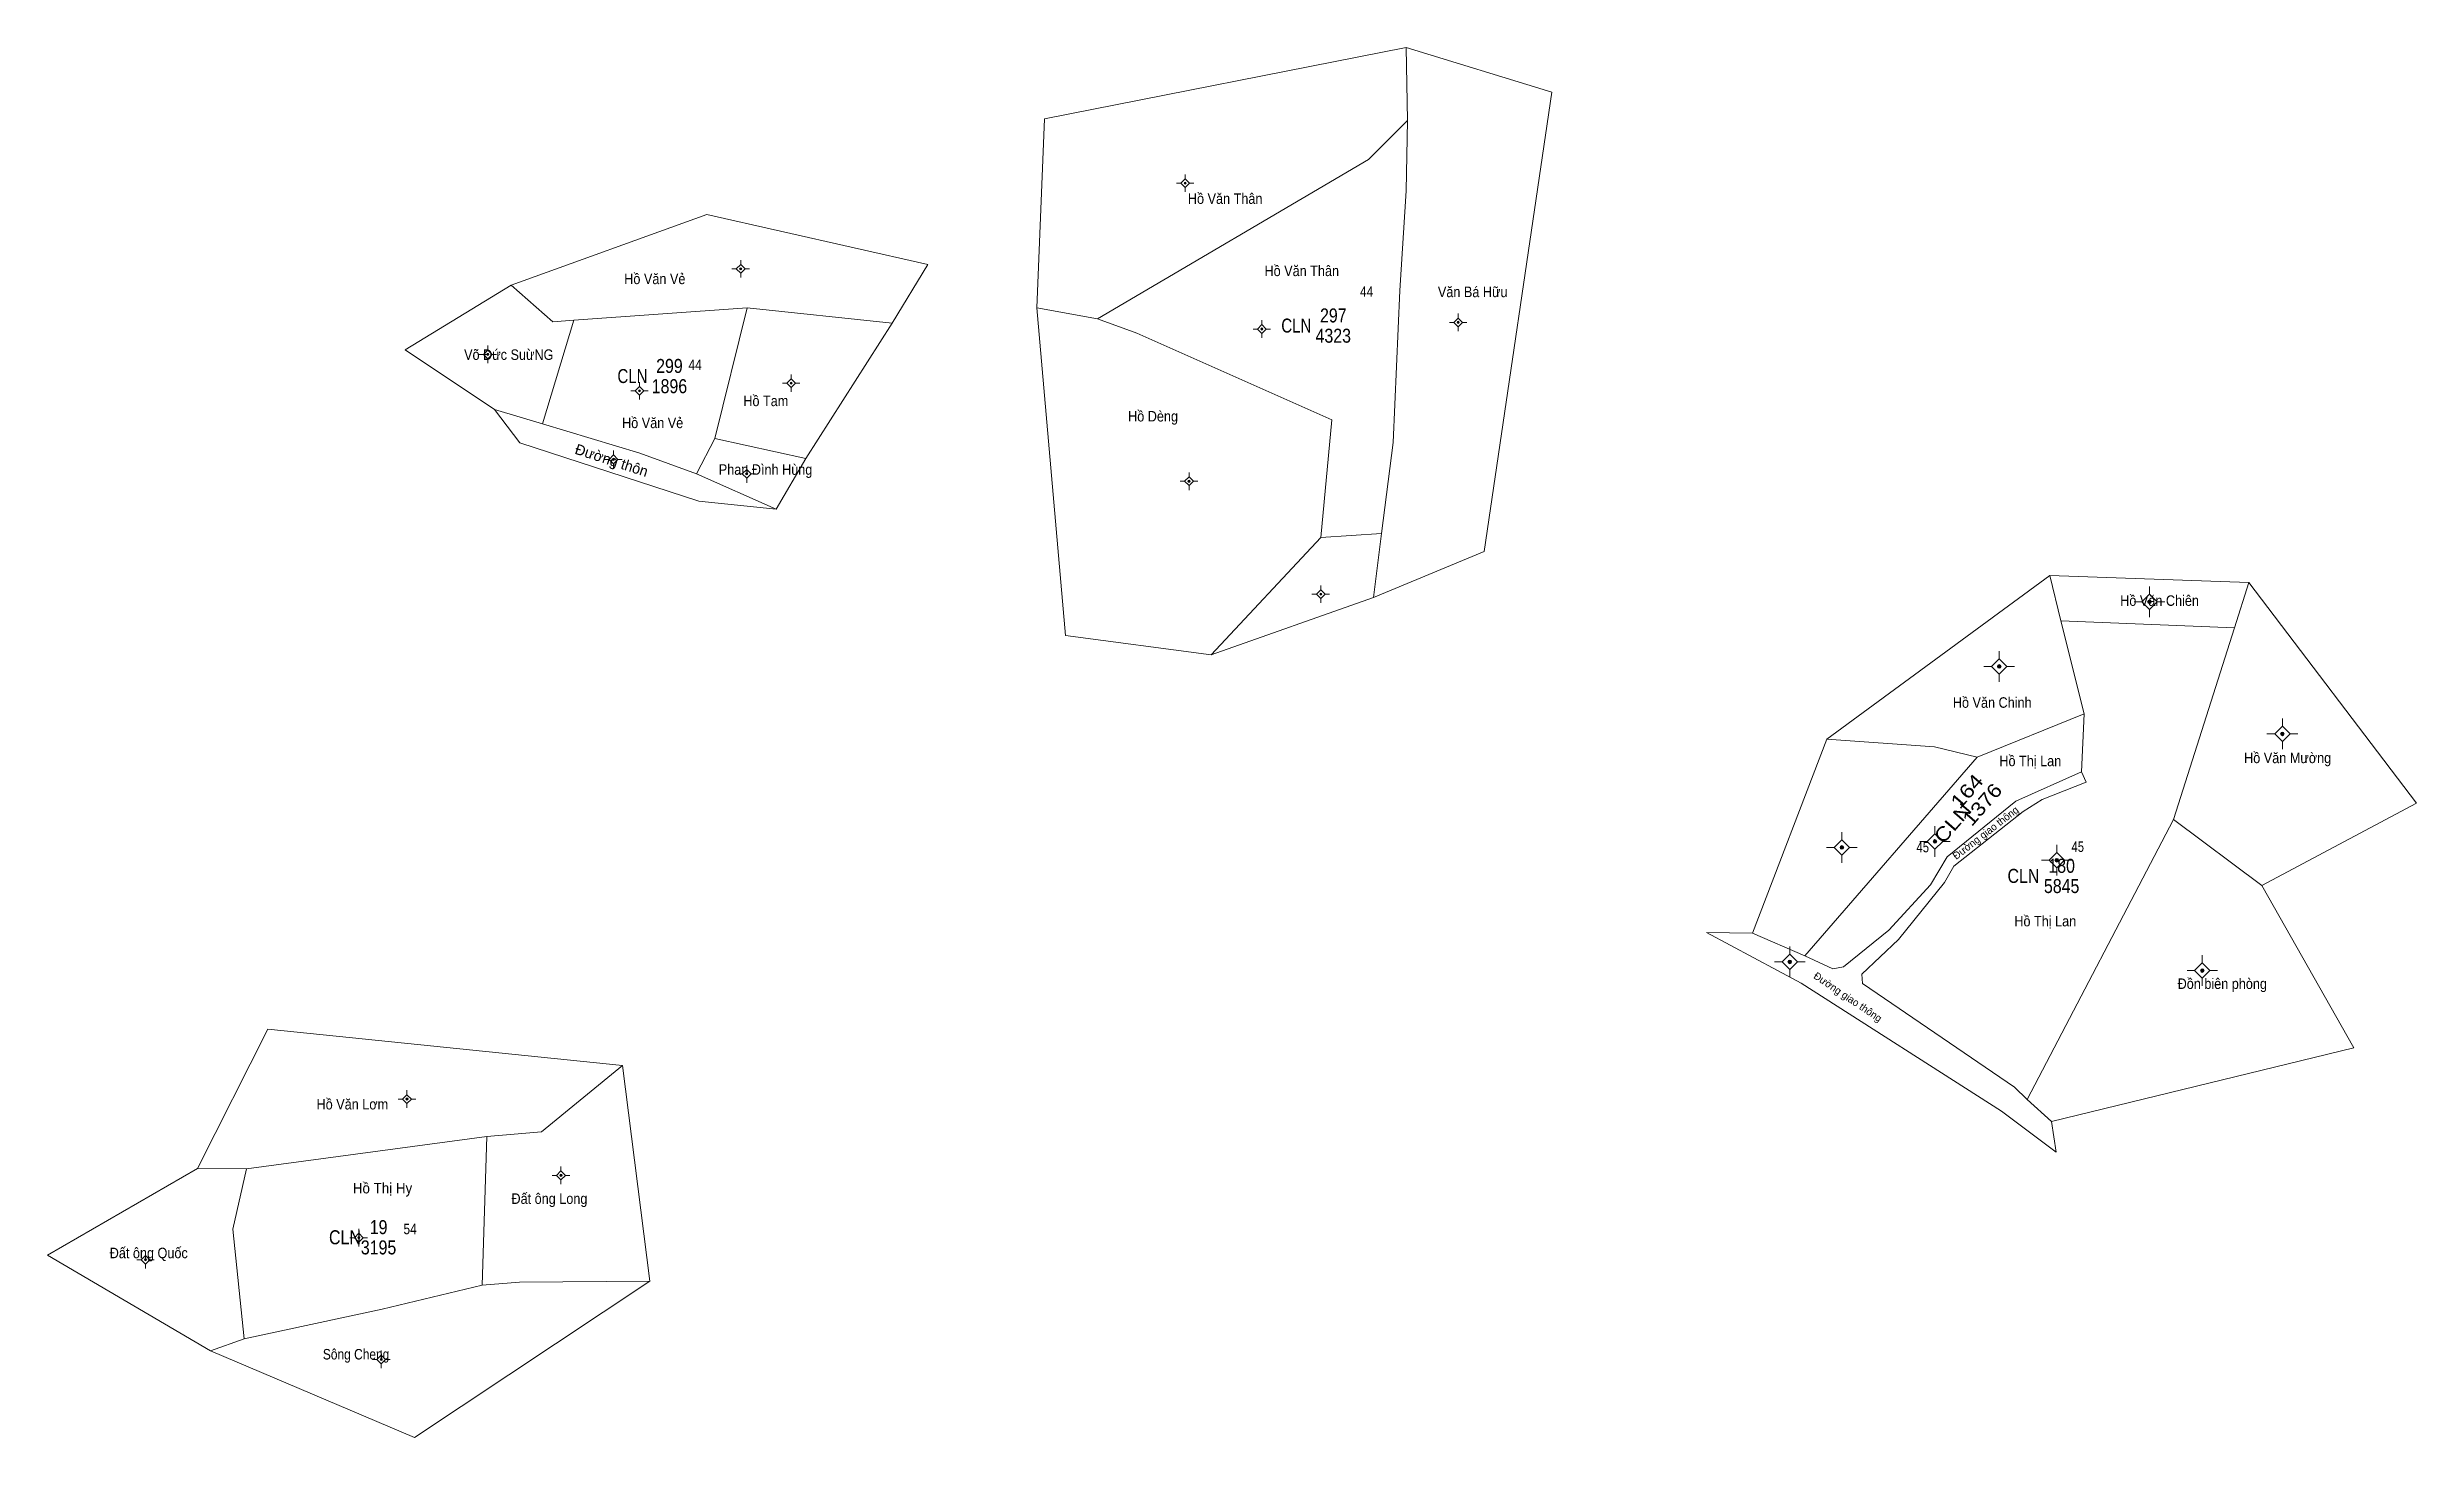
# Model space of a CAD drawing. Header units: metres. Extents: x 532111 to 534111, y 1847471 to 1850320.
# Drawn here: x 532593 to 533269, y 1848828 to 1849225 of the extents above; entities that cross this region are included whole.
import ezdxf
from ezdxf.enums import TextEntityAlignment as Align

# ---------------------------------------------------------------- set-up
doc = ezdxf.new("R2010")
doc.units = ezdxf.units.M
doc.header["$LTSCALE"] = 1.2
for name, color, linetype, lineweight in [('10', 7, 'Continuous', 13), ('11', 7, 'Continuous', 13), ('2', 7, 'Continuous', 13)]:
    doc.layers.add(name, color=color, linetype=linetype, lineweight=lineweight)
for name, color, linetype in [('3', 7, 'Continuous'), ('4', 7, 'Continuous'), ('5', 7, 'Continuous'), ('7', 7, 'Continuous'), ('8', 7, 'Continuous')]:
    doc.layers.add(name, color=color, linetype=linetype)

msp = doc.modelspace()

# ---------------------------------------------------------------- texts
at = {"layer": '2'}
for s, width, p in [('Hồ Văn Thân', 0.9, (532929.31, 1849180.1)), ('Hồ Văn Thân', 0.9, (532951.17, 1849159.49)), ('Hồ Văn Vẻ', 0.9, (532766.54, 1849157.2)), ('Văn Bá Hữu', 0.9, (532999.96, 1849153.48)), ('Võ Đức SuừNG', 0.9, (532724.855, 1849135.57)), ('Hồ Tam', 0.9, (532798.215, 1849122.37)), ('Hồ Văn Vẻ', 0.9, (532765.92, 1849116.1)), ('Hồ Dèng', 0.9, (532908.73, 1849117.99)), ('Phan Đình Hùng', 0.9, (532798.14, 1849102.78)), ('Hồ Văn Chiên', 0.9, (533195.99, 1849065.37)), ('Hồ Văn Chinh', 0.9, (533148.22, 1849036.28)), ('Hồ Thị Lan', 0.9, (533159.09, 1849019.61)), ('Hồ Văn Mường', 0.9, (533232.53, 1849020.48)), ('Hồ Thị Lan', 0.9, (533163.36, 1848973.89)), ('Đồn biên phòng', 0.9, (533213.88, 1848956.03)), ('Hồ Văn Lơm', 0.9, (532680.215, 1848921.63)), ('Hồ Thị Hy', 0.95, (532688.825, 1848897.67)), ('Đất ông Long', 0.9, (532736.46, 1848894.68)), ('Đất ông Quốc', 0.9, (532622.105, 1848879.17)), ('Sông Cheng', 0.85, (532681.28, 1848850.27))]:
    msp.add_text(s, height=3, dxfattribs=dict(at, width=width)).set_placement(p, align=Align.CENTER)
at = {"layer": '3'}
for s, width, p in [('CLN ', 0.8, (532955.08, 1849143.37)), ('CLN ', 0.8, (532765.62, 1849128.96)), ('CLN', 0.85, (533161.68, 1848986.29)), ('CLN', 0.85, (532682.65, 1848883.15))]:
    msp.add_text(s, height=4, dxfattribs=dict(at, width=width)).set_placement(p, align=Align.RIGHT)
at = {"layer": '3', "width": 1.2}
msp.add_text('CLN', height=4, rotation=49.063, dxfattribs=at).set_placement((533142.661, 1849006.909), align=Align.RIGHT)
at = {"layer": '4', "width": 0.85}
for s, p in [('297', (532960.17, 1849146.26)), ('299', (532770.705, 1849131.85)), ('180', (533168.035, 1848989.18)), ('19', (532687.71, 1848886.04))]:
    msp.add_text(s, height=4, dxfattribs=at).set_placement(p, align=Align.CENTER)
at = {"layer": '4', "width": 1.2}
msp.add_text('164', height=4, rotation=49.063, dxfattribs=at).set_placement((533142.519, 1849011.15), align=Align.CENTER)
at = {"layer": '5', "width": 0.85}
for s, p in [('4323', (532960.165, 1849140.48)), ('1896', (532770.71, 1849126.07)), ('5845', (533168.035, 1848983.4)), ('3195', (532687.695, 1848880.26))]:
    msp.add_text(s, height=4, dxfattribs=at).set_placement(p, align=Align.CENTER)
at = {"layer": '5', "width": 1.15}
msp.add_text('1376', height=4, rotation=49.063, dxfattribs=at).set_placement((533146.885, 1849007.38), align=Align.CENTER)
at = {"layer": '7'}
for s, width, p in [('44', 0.85, (532969.69, 1849153.59)), ('44', 0.85, (532778.04, 1849132.67)), ('45', 0.8, (533128.4, 1848995.02)), ('45', 0.8, (533172.64, 1848995.14)), ('54', 0.85, (532696.7, 1848886.02))]:
    msp.add_text(s, height=3, dxfattribs=dict(at, width=width)).set_placement(p, align=Align.CENTER)
at = {"layer": '8'}
for s, height, rotation, p in [('Đường thôn', 3, 341.966, (532753.751, 1849105.495)), ('Đường giao thông', 2.1, 37.567, (533146.975, 1848999.761)), ('Đường giao thông', 2.1, 325.855, (533106.436, 1848952.862))]:
    msp.add_text(s, height=height, rotation=rotation, dxfattribs=at).set_placement(p, align=Align.CENTER)

# ---------------------------------------------------------------- hatches: boundary and pattern name
at = {"layer": '11'}
for points in [[(532918.19, 1849186.03, 1), (532917.59, 1849186.03, 1)], [(532791.34, 1849161.56, 1), (532790.74, 1849161.56, 1)], [(532940.06, 1849144.39, 1), (532939.459, 1849144.39, 1)], [(532996.1, 1849146.28, 1), (532995.5, 1849146.28, 1)], [(532719.16, 1849137.14, 1), (532718.559, 1849137.14, 1)], [(532805.74, 1849128.95, 1), (532805.139, 1849128.95, 1)], [(532762.47, 1849126.74, 1), (532761.87, 1849126.74, 1)], [(532755.04, 1849107.19, 1), (532754.439, 1849107.19, 1)], [(532793.06, 1849103.03, 1), (532792.459, 1849103.03, 1)], [(532919.3, 1849100.93, 1), (532918.699, 1849100.93, 1)], [(532956.89, 1849068.7, 1), (532956.289, 1849068.7, 1)], [(533193.624, 1849066.55, 1), (533192.574, 1849066.55, 1)], [(533150.744, 1849048.1, 1), (533149.694, 1849048.1, 1)], [(533231.544, 1849028.83, 1), (533230.494, 1849028.83, 1)], [(533105.864, 1848996.42, 1), (533104.814, 1848996.42, 1)], [(533132.414, 1848998.14, 1), (533131.364, 1848998.14, 1)], [(533167.164, 1848992.75, 1), (533166.114, 1848992.75, 1)], [(533090.974, 1848963.73, 1), (533089.924, 1848963.73, 1)], [(533208.704, 1848961.29, 1), (533207.654, 1848961.29, 1)], [(532696.1, 1848924.6, 1), (532695.5, 1848924.6, 1)], [(532740.06, 1848902.83, 1), (532739.459, 1848902.83, 1)], [(532682.34, 1848885.04, 1), (532681.74, 1848885.04, 1)], [(532621.47, 1848878.74, 1), (532620.87, 1848878.74, 1)], [(532688.77, 1848850.29, 1), (532688.169, 1848850.29, 1)]]:
    msp.add_hatch(color=256, dxfattribs=at).paths.add_polyline_path(points)

# ---------------------------------------------------------------- linework, layer by layer
at = {"layer": '10'}
for p, q in [((532981.31, 1849203.87), (532980.96, 1849224.77)), ((532792.85, 1849150.44), (532743.47, 1849146.93)), ((532792.85, 1849150.44), (532834.3, 1849146.08)), ((532875.58, 1849150.47), (532892.84, 1849147.3)), ((532734.52, 1849117.36), (532743.47, 1849146.93)), ((532720.75, 1849121.45), (532734.52, 1849117.36)), ((532720.75, 1849121.45), (532728, 1849111.91)), ((532728, 1849111.91), (532779.14, 1849095.26)), ((532809.62, 1849107.46), (532783.64, 1849113.13)), ((532778.46, 1849103.04), (532801.19, 1849092.93)), ((532779.14, 1849095.26), (532801.19, 1849092.93)), ((532925.35, 1849051.4), (532956.59, 1849084.91)), ((532956.59, 1849084.91), (532973.93, 1849086)), ((532973.93, 1849086), (532971.6, 1849067.8)), ((532925.35, 1849051.4), (532971.6, 1849067.8)), ((533101.01, 1849027.32), (533164.67, 1849074)), ((533167.84, 1849061.08), (533164.67, 1849074)), ((533164.67, 1849074), (533221.42, 1849072.08)), ((533143.88, 1849022.21), (533094.71, 1848965.52)), ((533199.93, 1849004.36), (533225.2, 1848985.59)), ((533094.71, 1848965.52), (533079.81, 1848971.99)), ((532757.27, 1848934.15), (532765.1, 1848872.61)), ((533158.16, 1848924.43), (533165.14, 1848918.23)), ((533165.14, 1848918.23), (533166.45, 1848909.44)), ((532650.04, 1848904.68), (532635.99, 1848904.75)), ((532649.31, 1848856.13), (532639.69, 1848852.73))]:
    msp.add_line(p, q, dxfattribs=at)
for points in [[(532980.96, 1849224.77), (532877.77, 1849204.37), (532875.58, 1849150.47)], [(532980.96, 1849224.77), (533022.53, 1849212.02), (533003.21, 1849080.91), (532971.6, 1849067.8)], [(532892.84, 1849147.3), (532970.23, 1849192.77), (532981.31, 1849203.87)], [(532981.31, 1849203.87), (532980.96, 1849183.82), (532979.16, 1849155.38), (532977.26, 1849112), (532973.93, 1849086)], [(532725.58, 1849156.93), (532781.35, 1849177.04), (532844.43, 1849162.83), (532834.3, 1849146.08)], [(532725.58, 1849156.93), (532695.3, 1849138.43), (532720.75, 1849121.45)], [(532743.47, 1849146.93), (532737.43, 1849146.42), (532725.58, 1849156.93)], [(532792.85, 1849150.44), (532783.64, 1849113.13), (532778.46, 1849103.04)], [(532875.58, 1849150.47), (532883.78, 1849056.87), (532925.35, 1849051.4)], [(532834.3, 1849146.08), (532809.62, 1849107.46), (532801.19, 1849092.93)], [(532956.59, 1849084.91), (532959.73, 1849118.44), (532904.14, 1849143.2), (532892.84, 1849147.3)], [(532734.52, 1849117.36), (532762.24, 1849108.91), (532778.46, 1849103.04)], [(533167.84, 1849061.08), (533217.39, 1849059.1), (533221.42, 1849072.08)], [(533221.42, 1849072.08), (533269.34, 1849009.07), (533225.2, 1848985.59)], [(533173.66, 1849018.02), (533174.5, 1849034.55), (533167.84, 1849061.08)], [(533217.39, 1849059.1), (533199.93, 1849004.36), (533158.16, 1848924.43)], [(533174.5, 1849034.55), (533143.88, 1849022.21), (533131.76, 1849025.13)], [(533066.66, 1848972.16), (533079.81, 1848971.99), (533101.01, 1849027.32), (533131.76, 1849025.13)], [(533094.71, 1848965.52), (533102.73, 1848961.73), (533105.75, 1848962.34), (533118.75, 1848972.78), (533130.57, 1848985.73), (533135.35, 1848993.72), (533154.93, 1849009.66), (533173.66, 1849018.02)], [(533158.16, 1848924.43), (533154.58, 1848928), (533111.24, 1848957.63), (533111.03, 1848960.24), (533121.52, 1848970.18), (533134.6, 1848986.44), (533137.26, 1848991.04), (533157.08, 1849006.71), (533162.48, 1849010.11), (533175.06, 1849015.08), (533173.66, 1849018.02)], [(533225.2, 1848985.59), (533251.46, 1848939.18), (533165.14, 1848918.23)], [(533166.45, 1848909.44), (533150.85, 1848921.18), (533093.68, 1848957.7), (533066.66, 1848972.16)], [(532635.99, 1848904.75), (532656.08, 1848944.53), (532757.27, 1848934.15)], [(532718.62, 1848913.96), (532734.18, 1848915.27), (532757.27, 1848934.15)], [(532650.04, 1848904.68), (532718.62, 1848913.96), (532717.28, 1848871.52)], [(532635.99, 1848904.75), (532593.18, 1848880), (532639.69, 1848852.73)], [(532649.31, 1848856.13), (532646.14, 1848887.45), (532650.04, 1848904.68)], [(532765.1, 1848872.61), (532697.93, 1848827.97), (532639.69, 1848852.73)], [(532717.28, 1848871.52), (532727.92, 1848872.34), (532765.1, 1848872.61)], [(532717.28, 1848871.52), (532688.68, 1848864.66), (532649.31, 1848856.13)]]:
    msp.add_lwpolyline(points, dxfattribs=at)
at = {"layer": '11'}
for p, q in [((532916.64, 1849186.03), (532915.39, 1849186.03)), ((532917.89, 1849188.53), (532917.89, 1849187.28)), ((532917.89, 1849184.78), (532917.89, 1849183.53)), ((532920.39, 1849186.03), (532919.14, 1849186.03)), ((532791.04, 1849164.06), (532791.04, 1849162.81)), ((532789.79, 1849161.56), (532788.54, 1849161.56)), ((532791.04, 1849160.31), (532791.04, 1849159.06)), ((532793.54, 1849161.56), (532792.29, 1849161.56)), ((532938.51, 1849144.39), (532937.26, 1849144.39)), ((532939.76, 1849146.89), (532939.76, 1849145.64)), ((532939.76, 1849143.14), (532939.76, 1849141.89)), ((532942.26, 1849144.39), (532941.01, 1849144.39)), ((532994.55, 1849146.28), (532993.3, 1849146.28)), ((532995.8, 1849148.78), (532995.8, 1849147.53)), ((532995.8, 1849145.03), (532995.8, 1849143.78)), ((532998.3, 1849146.28), (532997.05, 1849146.28)), ((532717.61, 1849137.14), (532716.36, 1849137.14)), ((532718.86, 1849139.64), (532718.86, 1849138.39)), ((532718.86, 1849135.89), (532718.86, 1849134.64)), ((532721.36, 1849137.14), (532720.11, 1849137.14)), ((532762.17, 1849129.24), (532762.17, 1849127.99)), ((532804.19, 1849128.95), (532802.94, 1849128.95)), ((532805.44, 1849131.45), (532805.44, 1849130.2)), ((532807.94, 1849128.95), (532806.69, 1849128.95)), ((532760.92, 1849126.74), (532759.67, 1849126.74)), ((532762.17, 1849125.49), (532762.17, 1849124.24)), ((532764.67, 1849126.74), (532763.42, 1849126.74)), ((532805.44, 1849127.7), (532805.44, 1849126.45)), ((532754.74, 1849109.69), (532754.74, 1849108.44)), ((532753.49, 1849107.19), (532752.24, 1849107.19)), ((532754.74, 1849105.94), (532754.74, 1849104.69)), ((532757.24, 1849107.19), (532755.99, 1849107.19)), ((532791.51, 1849103.03), (532790.26, 1849103.03)), ((532792.76, 1849105.53), (532792.76, 1849104.28)), ((532792.76, 1849101.78), (532792.76, 1849100.53)), ((532795.26, 1849103.03), (532794.01, 1849103.03)), ((532919, 1849103.43), (532919, 1849102.18)), ((532917.75, 1849100.93), (532916.5, 1849100.93)), ((532919, 1849099.68), (532919, 1849098.43)), ((532921.5, 1849100.93), (532920.25, 1849100.93)), ((532955.34, 1849068.7), (532954.09, 1849068.7)), ((532956.59, 1849071.2), (532956.59, 1849069.95)), ((532959.09, 1849068.7), (532957.84, 1849068.7)), ((533193.1, 1849070.92), (533193.1, 1849068.74)), ((532956.59, 1849067.45), (532956.59, 1849066.2)), ((533190.91, 1849066.55), (533188.72, 1849066.55)), ((533193.1, 1849064.36), (533193.1, 1849062.18)), ((533197.48, 1849066.55), (533195.29, 1849066.55)), ((533148.03, 1849048.1), (533145.84, 1849048.1)), ((533150.22, 1849052.48), (533150.22, 1849050.29)), ((533154.6, 1849048.1), (533152.41, 1849048.1)), ((533150.22, 1849045.91), (533150.22, 1849043.72)), ((533228.83, 1849028.83), (533226.64, 1849028.83)), ((533231.02, 1849033.2), (533231.02, 1849031.02)), ((533235.4, 1849028.83), (533233.21, 1849028.83)), ((533231.02, 1849026.64), (533231.02, 1849024.46)), ((533105.34, 1849000.8), (533105.34, 1848998.61)), ((533131.89, 1849002.52), (533131.89, 1849000.33)), ((533103.15, 1848996.42), (533100.96, 1848996.42)), ((533105.34, 1848994.23), (533105.34, 1848992.04)), ((533109.72, 1848996.42), (533107.53, 1848996.42)), ((533129.7, 1848998.14), (533127.52, 1848998.14)), ((533131.89, 1848995.95), (533131.89, 1848993.76)), ((533136.26, 1848998.14), (533134.08, 1848998.14)), ((533166.64, 1848997.12), (533166.64, 1848994.94)), ((533164.45, 1848992.75), (533162.26, 1848992.75)), ((533166.64, 1848990.56), (533166.64, 1848988.38)), ((533171.02, 1848992.75), (533168.83, 1848992.75)), ((533090.45, 1848968.1), (533090.45, 1848965.92)), ((533088.26, 1848963.73), (533086.07, 1848963.73)), ((533090.45, 1848961.54), (533090.45, 1848959.36)), ((533094.82, 1848963.73), (533092.64, 1848963.73)), ((533205.99, 1848961.29), (533203.81, 1848961.29)), ((533208.18, 1848965.66), (533208.18, 1848963.48)), ((533212.56, 1848961.29), (533210.37, 1848961.29)), ((533208.18, 1848959.1), (533208.18, 1848956.92)), ((532695.8, 1848927.1), (532695.8, 1848925.85)), ((532694.55, 1848924.6), (532693.3, 1848924.6)), ((532695.8, 1848923.35), (532695.8, 1848922.1)), ((532698.3, 1848924.6), (532697.05, 1848924.6)), ((532738.51, 1848902.83), (532737.26, 1848902.83)), ((532739.76, 1848905.33), (532739.76, 1848904.08)), ((532739.76, 1848901.58), (532739.76, 1848900.33)), ((532742.26, 1848902.83), (532741.01, 1848902.83)), ((532682.04, 1848887.54), (532682.04, 1848886.29)), ((532619.92, 1848878.74), (532618.67, 1848878.74)), ((532621.17, 1848881.24), (532621.17, 1848879.99)), ((532623.67, 1848878.74), (532622.42, 1848878.74)), ((532680.79, 1848885.04), (532679.54, 1848885.04)), ((532682.04, 1848883.79), (532682.04, 1848882.54)), ((532684.54, 1848885.04), (532683.29, 1848885.04)), ((532621.17, 1848877.49), (532621.17, 1848876.24)), ((532688.47, 1848852.79), (532688.47, 1848851.54)), ((532687.22, 1848850.29), (532685.97, 1848850.29)), ((532688.47, 1848849.04), (532688.47, 1848847.79)), ((532690.97, 1848850.29), (532689.72, 1848850.29))]:
    msp.add_line(p, q, dxfattribs=at)
for points in [[(532917.89, 1849187.28), (532916.64, 1849186.03), (532917.89, 1849184.78), (532919.14, 1849186.03)], [(532791.04, 1849162.81), (532789.79, 1849161.56), (532791.04, 1849160.31), (532792.29, 1849161.56)], [(532939.76, 1849145.64), (532938.51, 1849144.39), (532939.76, 1849143.14), (532941.01, 1849144.39)], [(532995.8, 1849147.53), (532994.55, 1849146.28), (532995.8, 1849145.03), (532997.05, 1849146.28)], [(532718.86, 1849138.39), (532717.61, 1849137.14), (532718.86, 1849135.89), (532720.11, 1849137.14)], [(532805.44, 1849130.2), (532804.19, 1849128.95), (532805.44, 1849127.7), (532806.69, 1849128.95)], [(532762.17, 1849127.99), (532760.92, 1849126.74), (532762.17, 1849125.49), (532763.42, 1849126.74)], [(532754.74, 1849108.44), (532753.49, 1849107.19), (532754.74, 1849105.94), (532755.99, 1849107.19)], [(532792.76, 1849104.28), (532791.51, 1849103.03), (532792.76, 1849101.78), (532794.01, 1849103.03)], [(532919, 1849102.18), (532917.75, 1849100.93), (532919, 1849099.68), (532920.25, 1849100.93)], [(532956.59, 1849069.95), (532955.34, 1849068.7), (532956.59, 1849067.45), (532957.84, 1849068.7)], [(533193.1, 1849068.74), (533190.91, 1849066.55), (533193.1, 1849064.36), (533195.29, 1849066.55)], [(533150.22, 1849050.29), (533148.03, 1849048.1), (533150.22, 1849045.91), (533152.41, 1849048.1)], [(533231.02, 1849031.02), (533228.83, 1849028.83), (533231.02, 1849026.64), (533233.21, 1849028.83)], [(533131.89, 1849000.33), (533129.7, 1848998.14), (533131.89, 1848995.95), (533134.08, 1848998.14)], [(533105.34, 1848998.61), (533103.15, 1848996.42), (533105.34, 1848994.23), (533107.53, 1848996.42)], [(533166.64, 1848994.94), (533164.45, 1848992.75), (533166.64, 1848990.56), (533168.83, 1848992.75)], [(533090.45, 1848965.92), (533088.26, 1848963.73), (533090.45, 1848961.54), (533092.64, 1848963.73)], [(533208.18, 1848963.48), (533205.99, 1848961.29), (533208.18, 1848959.1), (533210.37, 1848961.29)], [(532695.8, 1848925.85), (532694.55, 1848924.6), (532695.8, 1848923.35), (532697.05, 1848924.6)], [(532739.76, 1848904.08), (532738.51, 1848902.83), (532739.76, 1848901.58), (532741.01, 1848902.83)], [(532682.04, 1848886.29), (532680.79, 1848885.04), (532682.04, 1848883.79), (532683.29, 1848885.04)], [(532621.17, 1848879.99), (532619.92, 1848878.74), (532621.17, 1848877.49), (532622.42, 1848878.74)], [(532688.47, 1848851.54), (532687.22, 1848850.29), (532688.47, 1848849.04), (532689.72, 1848850.29)]]:
    msp.add_lwpolyline(points, close=True, dxfattribs=at)
for centre, radius in [((532917.89, 1849186.03), 0.3), ((532791.04, 1849161.56), 0.3), ((532939.76, 1849144.39), 0.3), ((532995.8, 1849146.28), 0.3), ((532718.86, 1849137.14), 0.3), ((532805.439, 1849128.95), 0.3), ((532762.17, 1849126.74), 0.3), ((532754.74, 1849107.19), 0.3), ((532792.76, 1849103.03), 0.3), ((532919, 1849100.93), 0.3), ((532956.59, 1849068.7), 0.3), ((533193.099, 1849066.55), 0.525), ((533150.219, 1849048.1), 0.525), ((533231.019, 1849028.83), 0.525), ((533105.339, 1848996.42), 0.525), ((533131.889, 1848998.14), 0.525), ((533166.639, 1848992.75), 0.525), ((533090.449, 1848963.73), 0.525), ((533208.179, 1848961.29), 0.525), ((532695.8, 1848924.6), 0.3), ((532739.76, 1848902.83), 0.3), ((532682.04, 1848885.04), 0.3), ((532621.17, 1848878.74), 0.3), ((532688.47, 1848850.29), 0.3)]:
    msp.add_circle(centre, radius, dxfattribs=at)

msp.set_redraw_order([(e.dxf.handle, doc.entitydb.next_handle()) for e in msp.query("TEXT MTEXT ATTDEF DIMENSION ARC_DIMENSION")])  # texts and dimensions are drawn at this point

doc.saveas('drawing.dxf')
